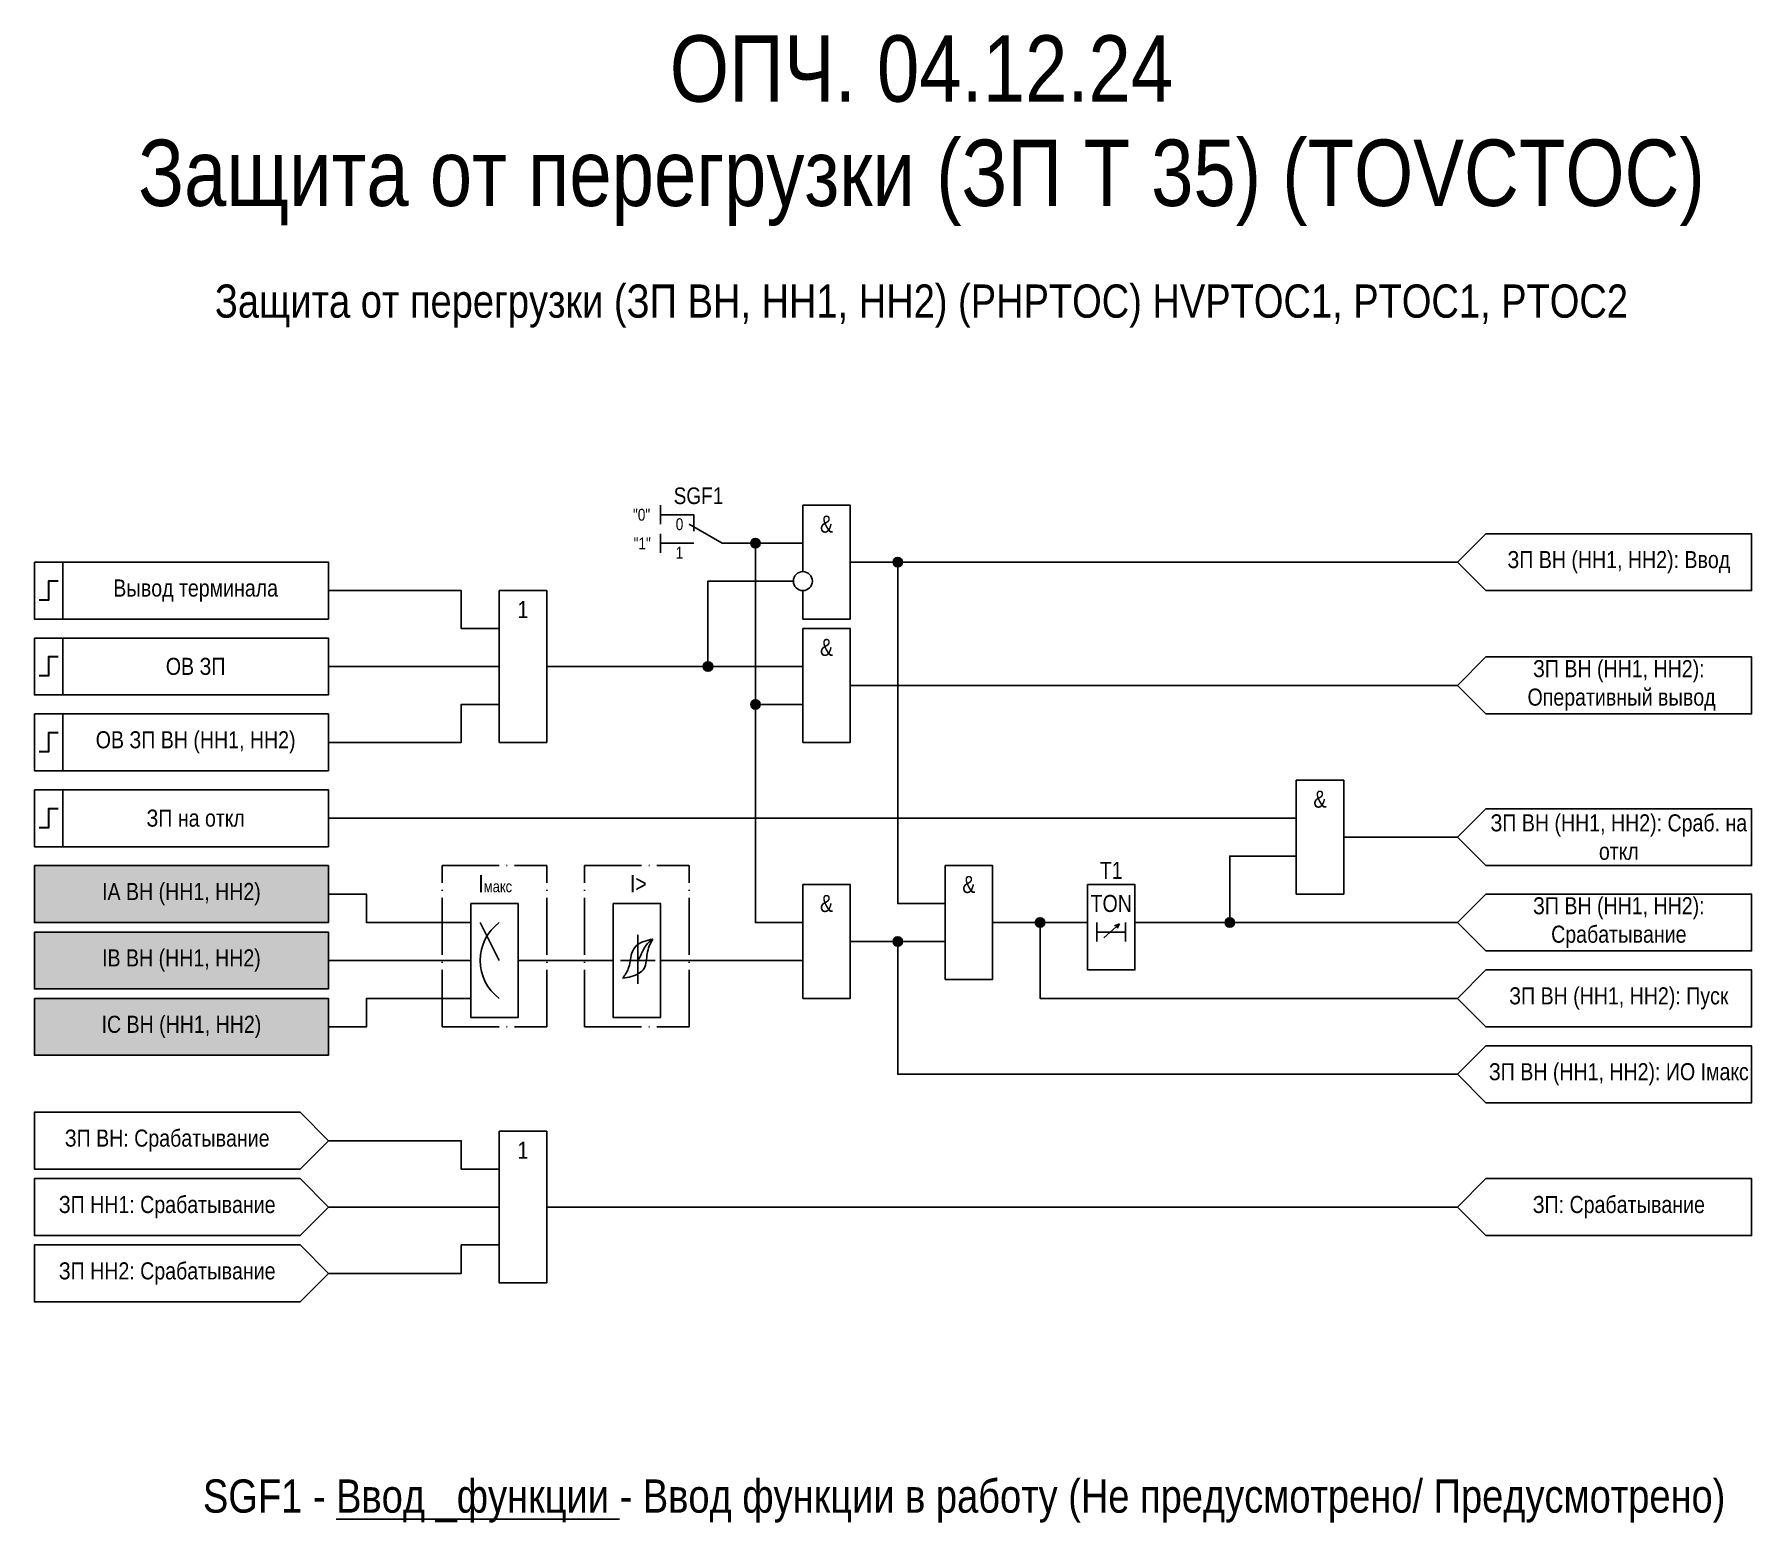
# Model space of a CAD drawing. Header units: millimetres. Extents: x 1 to 782, y 8 to 573.
# Drawn here: x 601 to 782, y 11.7 to 168.7 of the extents above; entities that cross this region are included whole.
import ezdxf
from ezdxf.enums import TextEntityAlignment as Align

# ---------------------------------------------------------------- set-up
doc = ezdxf.new("R2010")
doc.units = ezdxf.units.MM
doc.linetypes.add('ACAD_ISO04W100', pattern=[30, 24, -3, 0, -3])
doc.layers.add('Основная', color=7, linetype='Continuous')
doc.styles.add('1.8_Gost_RD', font='ARIALN.TTF', dxfattribs={"height": 1.8})
doc.styles.add('2.5_Gost_RD', font='ARIALN.TTF', dxfattribs={"height": 2.5})
doc.styles.add('3.5_Gost_RD', font='ARIALN.TTF', dxfattribs={"height": 3.5})
doc.styles.add('Вывод', font='ARIALN.TTF', dxfattribs={"height": 2.5})
doc.styles.add('Компонент', font='ARIALN.TTF', dxfattribs={"height": 3.5})

msp = doc.modelspace()

# ---------------------------------------------------------------- texts
at = {"color": 30, "ltscale": 100, "true_color": 0xef8637, "attachment_point": 5, "style": '3.5_Gost_RD'}
for s, insert, char_height, width in [('{\\C3;ОПЧ. 04.12.24}', (694.5, 165), 7, 185), ('{\\C3;Защита от перегрузки (ЗП Т 35) (TOVCTOC)}', (694.5, 153), 7, 185), ('Защита от перегрузки (ЗП ВН, НН1, НН2) (РHPTOC) {\\C6;HVРTOC1, РTOC1, РTOC2}', (694.5, 140), 3.5, 165), ('SGF1 - {\\LВвод _функции} - Ввод функции в работу (Не предусмотрено/ Предусмотрено)', (699, 14), 3.5, 170)]:
    msp.add_mtext(s, dxfattribs=dict(at, insert=insert, char_height=char_height, width=width))
at = {"ltscale": 100, "char_height": 1.8, "attachment_point": 5, "style": '2.5_Gost_RD'}
for s, insert, width in [('&', (684.5, 117), 5), ('ЗП ВН (НН1, НН2): Ввод', (768, 113), 28), ('Вывод терминала', (618, 110), 28), ('1', (652.5, 108), 5), ('&', (684.5, 104), 5), ('ОВ ЗП', (618, 102), 28), ('ЗП ВН (НН1, НН2):\\P Оперативный вывод', (768, 100), 28), ('ОВ ЗП ВН (НН1, НН2)', (618, 94), 28), ('&', (736.5, 88), 5), ('ЗП на откл', (618, 86), 28), ('ЗП ВН (НН1, НН2): Сраб. на откл', (768, 84), 28), ('&', (699.5, 79), 5), ('T1', (714.5, 80.5), 5), ('IA ВН (НН1, НН2)', (616.5, 78), 31), ('&', (684.5, 77), 5), ('TON', (714.5, 77), 5), ('ЗП ВН (НН1, НН2): Срабатывание', (768, 75), 28), ('IB ВН (НН1, НН2)', (616.5, 71), 31), ('ЗП ВН (НН1, НН2): Пуск', (768, 67), 28), ('IC ВН (НН1, НН2)', (616.5, 64), 31), ('ЗП ВН (НН1, НН2): ИО Iмакс', (768, 59), 28), ('ЗП ВН: Срабатывание', (615, 52), 28), ('1', (652.5, 51), 5), ('ЗП НН1: Срабатывание', (615, 45), 28), ('ЗП: Срабатывание', (768, 45), 28), ('ЗП НН2: Срабатывание', (615, 38), 28)]:
    msp.add_mtext(s, dxfattribs=dict(at, insert=insert, width=width))
at = {"ltscale": 100, "attachment_point": 1}
for s, width, insert, char_height, style in [('"1"', 2, (664.16, 115.6), 1.25, '3.5_Gost_RD'), ('\\pi2.7859;I{\\H0.66667x;макс}', 11, (645, 80), 1.8, '1.8_Gost_RD'), ('\\pi4.7676;I>', 11, (659, 80), 1.8, '1.8_Gost_RD')]:
    msp.add_mtext_dynamic_manual_height_columns(s, width=width, gutter_width=17.5, heights=[0], dxfattribs=dict(at, insert=insert, char_height=char_height, style=style))

# ---------------------------------------------------------------- blocks, each defined once
blk = doc.blocks.new('*U70')
at = {"layer": 'Основная', "linetype": 'ACAD_ISO04W100', "ltscale": 0.25}
for p, q in [((0, 0), (11, 0)), ((0, -17), (0, 0)), ((11, -17), (11, 0)), ((0, -17), (11, -17))]:
    blk.add_line(p, q, dxfattribs=at)
at = {"layer": 'Основная', "style": 'Компонент'}
blk.add_attdef('ОУ', text='', height=3.5, dxfattribs=at).set_placement((11, 0), align=Align.MIDDLE_CENTER)
blk = doc.blocks.new('Точка')
at = {"ltscale": 100}
h = blk.add_hatch(color=256, dxfattribs=at)
h.dxf.hatch_style = 1
edge = h.paths.add_edge_path()
edge.add_arc((0, 0), 0.5, 0, 360)
blk.add_circle((0, 0), 0.5, dxfattribs=at)
blk = doc.blocks.new('*U79')
at = {"layer": 'Основная', "color": 0}
blk.add_line((0, 0), (7, 4), dxfattribs=at)
at = {"layer": 'Основная', "ltscale": 0.35}
blk.add_line((6, 6), (6, 2.5), dxfattribs=at)
blk = doc.blocks.new('*U81')
at = {"layer": 'Основная', "color": 0}
for p, q in [((-3, 6), (-9, 6)), ((-3, 0), (-9, 0)), ((9, 0), (3, 0))]:
    blk.add_line(p, q, dxfattribs=at)
at = {"layer": 'Основная', "ltscale": 0.25, "xscale": -1}
blk.add_blockref('*U79', (3, 0), dxfattribs=at)
at = {"layer": 'Основная'}
for tag, height, style, p in [('ОУ', 3.5, 'Компонент', (-2, 10)), ('В1', 2.5, 'Вывод', (-14, 6)), ('В2', 2.5, 'Вывод', (-6, 4)), ('В3', 2.5, 'Вывод', (-6, -2))]:
    blk.add_attdef(tag, text='', height=height, dxfattribs=dict(at, style=style)).set_placement(p, align=Align.MIDDLE_CENTER)

# ---------------------------------------------------------------- hatches: boundary and pattern name
at = {"ltscale": 100, "true_color": 0x6bffb3}
h = msp.add_hatch(color=111, dxfattribs=at)
h.dxf.hatch_style = 1
h.paths.add_polyline_path([(601, 81), (632, 81), (632, 75), (601, 75)])
h = msp.add_hatch(color=111, dxfattribs=at)
h.dxf.hatch_style = 1
h.paths.add_polyline_path([(601, 74), (632, 74), (632, 68), (601, 68)])
h = msp.add_hatch(color=111, dxfattribs=at)
h.dxf.hatch_style = 1
h.paths.add_polyline_path([(601, 67), (632, 67), (632, 61), (601, 61)])

# ---------------------------------------------------------------- linework, layer by layer
at = {"ltscale": 100}
for p, q in [((667, 119), (667, 117)), ((667, 118), (668, 118)), ((667, 117), (667, 117)), ((667, 116), (667, 114)), ((667, 115), (668, 115)), ((632, 102), (650, 102)), ((632, 45), (650, 45)), ((655, 45), (751, 45))]:
    msp.add_line(p, q, dxfattribs=at)
at = {"color": 7, "ltscale": 100}
for p, q in [((650, 71), (648, 75)), ((713.71, 73.4), (715.38, 74.88)), ((715.38, 74.88), (714.86, 74.66)), ((715.38, 74.88), (715.12, 74.42)), ((662.79, 71), (664.6, 71)), ((666.42, 71), (664.6, 71))]:
    msp.add_line(p, q, dxfattribs=at)
msp.add_line((664.6, 73.72), (664.6, 68.52))
at = {"ltscale": 100}
for points in [[(682, 112), (682, 119), (687, 119), (687, 107), (682, 107), (682, 110)], [(674, 115), (682, 115)], [(674, 115), (677, 115), (677, 75), (682, 75)], [(674, 115), (677, 115), (677, 98), (682, 98)], [(687, 113), (751, 113)], [(687, 113), (692, 113), (692, 77), (697, 77)], [(655, 102), (672, 102), (672, 111), (681, 111)], [(632, 110), (646, 110), (646, 106), (650, 106)], [(655, 102), (662, 102)], [(655, 102), (682, 102)], [(687, 100), (751, 100)], [(632, 94), (646, 94), (646, 98), (650, 98)], [(632, 86), (734, 86)], [(739, 84), (751, 84)], [(717, 75), (727, 75), (727, 82), (734, 82)], [(632, 78), (636, 78), (636, 75), (647, 75)], [(702, 75), (712, 75)], [(702, 75), (707, 75), (707, 67), (751, 67)], [(713, 75), (713, 73)], [(716, 75), (716, 73)], [(717, 75), (751, 75)], [(687, 73), (697, 73)], [(687, 73), (692, 73), (692, 59), (751, 59)], [(713, 74), (716, 74)], [(632, 71), (647, 71)], [(652, 71), (662, 71)], [(667, 71), (682, 71)], [(632, 64), (636, 64), (636, 67), (647, 67)], [(632, 52), (629, 55), (601, 55), (601, 49), (629, 49), (632, 52)], [(632, 52), (646, 52), (646, 49), (650, 49)], [(632, 45), (629, 48), (601, 48), (601, 42), (629, 42), (632, 45)], [(632, 38), (629, 41), (601, 41), (601, 35), (629, 35), (632, 38)], [(632, 38), (646, 38), (646, 41), (650, 41)]]:
    msp.add_lwpolyline(points, dxfattribs=at)
for points in [[(754, 116), (782, 116), (782, 110), (754, 110), (751, 113)], [(601, 113), (604, 113), (604, 107), (601, 107)], [(601, 113), (632, 113), (632, 107), (601, 107)], [(650, 110), (655, 110), (655, 94), (650, 94)], [(601, 105), (604, 105), (604, 99), (601, 99)], [(601, 105), (632, 105), (632, 99), (601, 99)], [(682, 106), (687, 106), (687, 94), (682, 94)], [(754, 103), (782, 103), (782, 97), (754, 97), (751, 100)], [(601, 97), (604, 97), (604, 91), (601, 91)], [(601, 97), (632, 97), (632, 91), (601, 91)], [(601, 89), (604, 89), (604, 83), (601, 83)], [(601, 89), (632, 89), (632, 83), (601, 83)], [(734, 90), (739, 90), (739, 78), (734, 78)], [(754, 87), (782, 87), (782, 81), (754, 81), (751, 84)], [(601, 81), (632, 81), (632, 75), (601, 75)], [(697, 81), (702, 81), (702, 69), (697, 69)], [(682, 79), (687, 79), (687, 67), (682, 67)], [(712, 79), (717, 79), (717, 70), (712, 70)], [(754, 78), (782, 78), (782, 72), (754, 72), (751, 75)], [(647, 77), (652, 77), (652, 65), (647, 65)], [(662, 77), (667, 77), (667, 65), (662, 65)], [(601, 74), (632, 74), (632, 68), (601, 68)], [(754, 70), (782, 70), (782, 64), (754, 64), (751, 67)], [(601, 67), (632, 67), (632, 61), (601, 61)], [(754, 62), (782, 62), (782, 56), (754, 56), (751, 59)], [(650, 53), (655, 53), (655, 37), (650, 37)], [(754, 48), (782, 48), (782, 42), (754, 42), (751, 45)]]:
    msp.add_lwpolyline(points, close=True, dxfattribs=at)
at = {"lineweight": 30, "ltscale": 100}
for points in [[(603.5, 111), (602.5, 111), (602.5, 109), (601.5, 109)], [(603.5, 103), (602.5, 103), (602.5, 101), (601.5, 101)], [(603.5, 95), (602.5, 95), (602.5, 93), (601.5, 93)], [(603.5, 87), (602.5, 87), (602.5, 85), (601.5, 85)]]:
    msp.add_lwpolyline(points, dxfattribs=at)
msp.add_circle((682, 111), 1)
at = {"color": 7, "ltscale": 100}
msp.add_arc((653, 71), 5, 126.8699, 233.1301, dxfattribs=at)
for points in [[(663.8, 70.92), (663.95, 71.71), (664.44, 72.54), (666.2, 73.26)], [(664.6, 71), (665, 71.72), (665.47, 72.6), (666.2, 73.26)], [(665.48, 70.92), (665.6, 71.71), (665.81, 72.54), (666.2, 73.26)], [(663.8, 70.92), (663.6, 70.13), (663, 69.12)], [(665.48, 70.92), (665.25, 70.13), (664.76, 69.67), (663, 69.12)]]:
    msp.add_spline(points, degree=3)

# ---------------------------------------------------------------- block references
at = {"ltscale": 100}
for p in [(677, 115), (692, 113), (672, 102), (677, 98), (707, 75), (707, 75), (727, 75), (727, 75), (692, 73)]:
    msp.add_blockref('Точка', p, dxfattribs=at)
at = {"layer": 'Основная', "ltscale": 0.25, "xscale": 0.5, "yscale": 0.5, "zscale": 0.5}
msp.add_blockref('*U81', (672, 115), dxfattribs=at).add_auto_attribs({'ОУ': 'SGF1', 'В1': '"0"', 'В2': '0', 'В3': '1'})
at = {"layer": 'Основная', "ltscale": 0.25}
for p in [(644, 81), (659, 81)]:
    msp.add_blockref('*U70', p, dxfattribs=at)

msp.set_redraw_order([(e.dxf.handle, doc.entitydb.next_handle()) for e in msp.query("TEXT MTEXT ATTDEF DIMENSION ARC_DIMENSION")])  # texts and dimensions are drawn at this point

doc.saveas('drawing.dxf')
